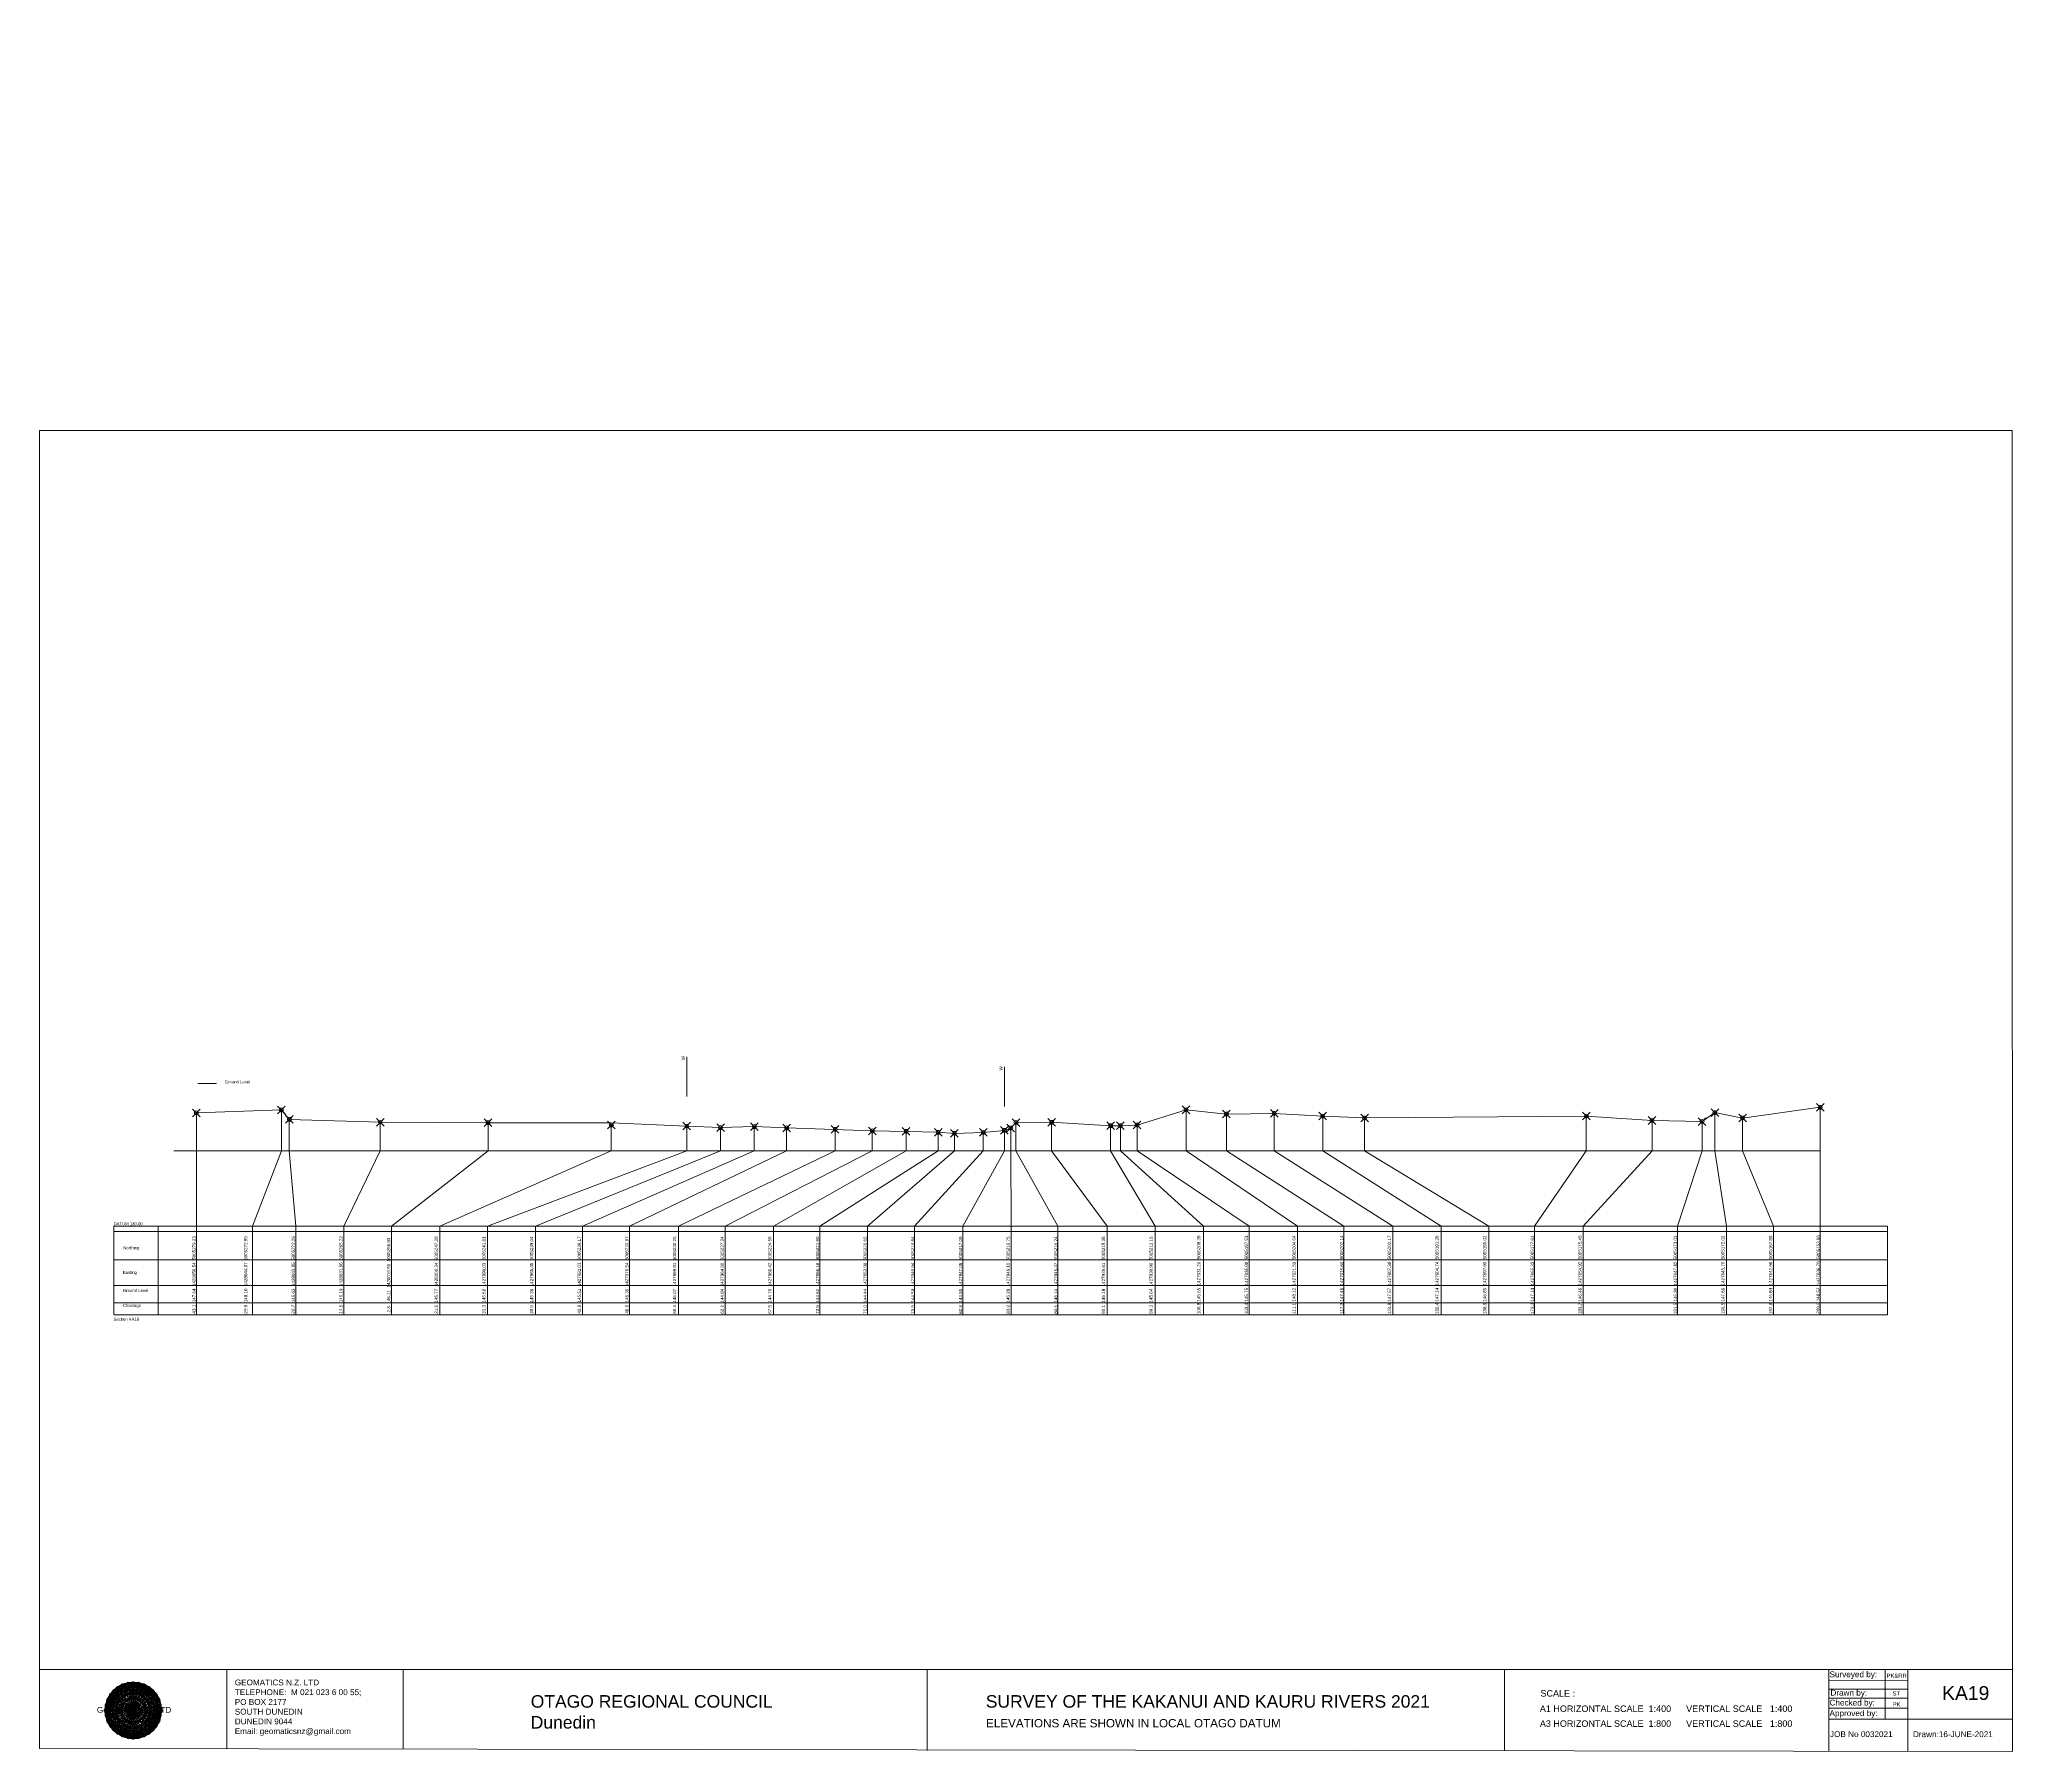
# Model space of a CAD drawing. Header units: millimetres. Extents: x -4102225 to 9709717, y -15023097 to 2258209.
# Drawn here: x -3620574 to -3313167, y 48142 to 314873 of the extents above; entities that cross this region are included whole.
import ezdxf

# ---------------------------------------------------------------- set-up
doc = ezdxf.new("R2010")
doc.units = ezdxf.units.MM
doc.header["$PDMODE"] = 35
doc.header["$PDSIZE"] = 600
doc.layers.get('0').update_dxf_attribs({"lineweight": 0})
doc.layers.add('geo', color=7, linetype='Continuous', lineweight=0)
doc.styles.get("Standard").update_dxf_attribs({"font": 'arial.ttf'})

# ---------------------------------------------------------------- blocks, each defined once
blk = doc.blocks.new('Geomatics_Circle_SPT')
at = {"layer": 'geo', "color": 2, "linetype": 'Continuous', "lineweight": 0}
for p, q in [((0, 25.2), (-25.2, 0)), ((-24.7, 4.9), (-4.9, 24.7)), ((-24.7, -4.9), (4.9, 24.7)), ((-9.7, 23.3), (-23.3, 9.6)), ((9.7, 23.3), (-23.3, -9.7)), ((-21, 14), (-14, 21)), ((-21, -14), (14, 21)), ((0, 0), (-17.8, 17.8)), ((-14, 21), (21, -14)), ((23.3, -9.7), (-9.7, 23.3)), ((-4.9, 24.7), (24.7, -4.9)), ((25.2, 0), (0, 25.2)), ((0, 0), (17.8, 17.8)), ((4.9, 24.7), (24.7, 4.9)), ((23.3, 9.7), (9.7, 23.3)), ((14, 21), (21, 14)), ((17.8, 18.1), (17.8, 18.1)), ((4.9, -24.7), (-24.7, 4.9)), ((-24.7, 0), (0, -24.7)), ((-23.3, 9.7), (9.7, -23.3)), ((14, -21), (-21, 14)), ((0, 0), (-17.8, -17.8)), ((21, 14), (-14, -21)), ((-9.7, -23.3), (23.3, 9.7)), ((24.7, 4.9), (-4.9, -24.7)), ((0, 0), (17.8, -17.8)), ((0, -24.8), (25.2, 0)), ((-4.9, -24.7), (-24.7, -4.9)), ((-23.3, -9.7), (-9.7, -23.3)), ((-14, -21), (-21, -14)), ((24.7, -4.9), (4.9, -24.7)), ((9.7, -23.3), (23.3, -9.7)), ((21, -14), (14, -21)), ((-17.8, -17.8), (-17.8, -17.8)), ((4.9, -24.7), (4.9, -24.7)), ((18.1, -17.8), (18.1, -17.8))]:
    blk.add_line(p, q, dxfattribs=at)
at = {"layer": 'geo', "color": 1, "linetype": 'Continuous', "lineweight": 0}
for p, q in [((-25.2, 0), (9.7, 23.3)), ((-25.2, 0), (-9.6, 23.3)), ((-4.9, 24.8), (-24.7, -4.9)), ((4.9, 24.7), (-24.7, 4.9)), ((14, 21), (-24.7, -4.9)), ((-14, 21), (-24.7, 4.9)), ((-23.3, 9.7), (0, 25.2)), ((-23.3, -9.6), (0, 25.2)), ((-23.3, -9.6), (17.8, 17.8)), ((-23.3, 9.7), (-17.8, 17.9)), ((-23.3, -9.6), (-17.8, 17.9)), ((-23.3, 9.7), (17.8, 17.8)), ((4.9, 24.8), (-21, -14)), ((-4.9, 24.7), (-21, 14)), ((14, 21), (-21, 14)), ((-14, 21), (-21, -14)), ((-17.9, 17.6), (-17.9, 17.6)), ((-17.8, 17.8), (9.7, 23.3)), ((-17.8, 17.8), (-9.6, 23.3)), ((-17.8, -17.8), (9.7, 23.3)), ((-17.8, -17.8), (-9.7, 23.3)), ((-9.7, -23.3), (-17.8, 17.8)), ((-17.8, 17.8), (9.7, -23.3)), ((-17.8, 17.8), (23.3, -9.6)), ((-17.8, 17.8), (23.3, 9.7)), ((4.9, 24.7), (-14, 21)), ((-4.9, 24.7), (-14, -20.9)), ((0, 0), (-14, 21)), ((-14, 21), (-4.9, -24.7)), ((-14, 21), (-14, 21)), ((24.7, -4.9), (-14, 21)), ((21, 14), (-14, 21)), ((-9.8, 23.1), (-9.8, 23.1)), ((-9.7, 23.3), (0, 25.2)), ((-9.7, 23.3), (0, -25.2)), ((-9.7, -23.3), (0, 25.2)), ((-9.6, 23.3), (17.8, -17.8)), ((-9.6, 23.3), (25.2, 0)), ((-9.6, 23.3), (17.8, 17.8)), ((-9.6, -23.3), (17.8, 17.9)), ((0, 0), (-4.9, 24.7)), ((-4.9, 24.7), (-4.9, 24.7)), ((21, -14), (-4.9, 24.7)), ((24.8, 4.9), (-4.9, 24.7)), ((14, 21), (-4.9, 24.7)), ((-0.2, 25.1), (-0.2, 25.1)), ((0, 25.2), (9.7, -23.3)), ((0, 25.2), (23.3, -9.7)), ((0, 25.2), (23.3, 9.7)), ((0, 25.2), (9.7, 23.3)), ((0, 0), (4.9, 24.7)), ((0, -25.2), (9.7, 23.3)), ((0, 0), (14, 21)), ((21, 14), (4.9, 24.8)), ((14, -21), (4.9, 24.7)), ((24.7, -4.9), (4.9, 24.7)), ((4.9, 24.7), (4.9, 24.7)), ((4.9, -24.7), (14, 21)), ((9.4, 23.3), (9.4, 23.3)), ((9.7, 23.3), (17.8, -17.8)), ((9.7, 23.3), (25.2, 0)), ((9.7, 23.3), (17.8, 17.9)), ((17.8, 17.8), (9.7, -23.3)), ((21, -14), (14, 21)), ((24.7, 4.9), (14, 21)), ((14, 21), (14, 21)), ((17.6, 17.9), (17.6, 17.9)), ((17.8, 17.8), (23.3, -9.7)), ((17.8, 17.8), (23.3, 9.7)), ((-25.2, 0), (23.3, 9.7)), ((-25.2, 0), (-23.3, 9.7)), ((-23.3, -9.7), (-25.2, 0)), ((-9.6, -23.3), (-25.2, 0)), ((9.7, -23.3), (-25.2, 0)), ((21, 14), (-24.7, 4.9)), ((-21, 14), (-24.7, -4.9)), ((0, 0), (-24.7, 4.9)), ((-24.7, 4.9), (-21, -14)), ((-24.7, 4.9), (-4.9, -24.7)), ((-24.7, 4.9), (14, -21)), ((-24.7, 4.9), (-24.7, 4.9)), ((0, 0), (-24.7, -4.9)), ((-17.8, -17.8), (-23.3, 9.7)), ((0, -25.2), (-23.3, 9.7)), ((-23.3, 9.7), (17.8, -17.8)), ((-23.3, 9.7), (25.2, 0)), ((-23.3, 9.4), (-23.3, 9.4)), ((-23.3, -9.7), (25.2, 0)), ((0, 0), (-21, 14)), ((-21, 14), (-14, -21)), ((-21, 14), (4.9, -24.7)), ((-21, 14), (-21, 14)), ((24.7, 4.9), (-21, 14)), ((0, 0), (-21, -14)), ((-17.8, -17.8), (23.3, 9.7)), ((-14, -21), (24.7, 4.9)), ((0, 0), (-14, -21)), ((25.2, 0), (-9.6, -23.3)), ((-4.9, -24.7), (21, 14)), ((0, 0), (-4.9, -24.7)), ((0, 0), (21, 14)), ((23.3, 9.7), (0, -25.2)), ((0, 0), (24.8, 4.9)), ((0, 0), (4.9, -24.7)), ((0, 0), (14, -21)), ((0, 0), (21, -14)), ((0, 0), (24.8, -4.9)), ((4.9, -24.7), (24.7, 4.9)), ((25.2, 0), (9.7, -23.3)), ((14, -21), (21, 14)), ((23.3, 9.7), (17.8, -17.8)), ((24.7, -4.9), (21, 14)), ((21, 14), (21, 14)), ((21, -14), (24.7, 4.9)), ((23.1, 9.8), (23.1, 9.8)), ((23.3, 9.7), (25.2, 0)), ((25.2, 0), (23.3, -9.6)), ((24.7, 4.9), (24.7, 4.9)), ((25.1, 0.2), (25.1, 0.2)), ((-25.2, 0), (23.3, -9.7)), ((-25.1, -0.2), (-25.1, -0.2)), ((-24.7, -4.9), (-24.7, -4.9)), ((-24.7, -4.9), (-14, -21)), ((-24.7, -4.9), (4.9, -24.7)), ((-24.7, -4.9), (21, -14)), ((-17.8, -17.8), (-23.3, -9.7)), ((0, -25.2), (-23.3, -9.6)), ((17.8, -17.8), (-23.3, -9.6)), ((-23.1, -9.8), (-23.1, -9.8)), ((-21, -14), (24.7, -4.9)), ((-21, -14), (-21, -14)), ((-21, -14), (-4.9, -24.7)), ((-21, -14), (14, -21)), ((23.3, -9.7), (-17.8, -17.8)), ((-14, -21), (21, -14)), ((-4.9, -24.7), (24.7, -4.9)), ((23.3, -9.6), (0, -25.2)), ((4.9, -24.7), (21, -14)), ((14, -21), (24.7, -4.9)), ((23.3, -9.6), (17.8, -17.8)), ((21, -14), (21, -14)), ((23.3, -9.4), (23.3, -9.4)), ((24.7, -4.9), (24.7, -4.9)), ((-9.6, -23.3), (-17.8, -17.8)), ((9.7, -23.3), (-17.8, -17.8)), ((-17.6, -17.9), (-17.6, -17.9)), ((-14, -21), (-14, -21)), ((-14, -21), (4.9, -24.7)), ((17.8, -17.8), (-9.7, -23.3)), ((0, -25.2), (-9.7, -23.3)), ((-9.4, -23.3), (-9.4, -23.3)), ((-4.9, -24.7), (14, -21)), ((-4.9, -24.7), (-4.9, -24.7)), ((9.7, -23.3), (0, -25.2)), ((0.2, -25.1), (0.2, -25.1)), ((4.9, -24.7), (4.9, -24.7)), ((17.8, -17.8), (9.7, -23.3)), ((9.8, -23.1), (9.8, -23.1)), ((14, -21), (14, -21)), ((17.9, -17.6), (17.9, -17.6))]:
    blk.add_line(p, q, dxfattribs=at)
at = {"layer": 'geo', "color": 114, "linetype": 'Continuous', "lineweight": 0}
for p, q in [((17.9, 17.8), (-25.2, 0)), ((-24.7, 4.9), (14, 21)), ((9.7, 23.3), (-23.3, 9.7)), ((-20.9, 14), (4.9, 24.7)), ((0, 25.2), (-17.8, 17.8)), ((-17.8, 17.8), (0, -25.2)), ((-14, 21), (-4.9, 24.7)), ((4.9, -24.7), (-14, 21)), ((0, 0), (-9.7, 23.3)), ((-4.9, 24.7), (14, -21)), ((17.8, -17.8), (0, 25.2)), ((0, 0), (9.7, 23.3)), ((4.9, 24.7), (21, -14)), ((23.3, -9.7), (9.7, 23.3)), ((14, 21), (24.7, -4.9)), ((25.2, 0), (17.8, 17.8)), ((-24.7, -4.9), (21, 14)), ((-14, -21), (-24.7, 4.9)), ((0, 0), (-23.3, 9.7)), ((-23.3, 9.7), (-9.7, -23.3)), ((0, 0), (-23.3, -9.7)), ((-4.9, -24.7), (-21, 14)), ((24.8, 4.9), (-20.9, -14)), ((0, 0), (-9.7, -23.3)), ((0, 0), (23.3, 9.7)), ((0, 0), (9.7, -23.3)), ((0, 0), (23.3, -9.7)), ((21, 14), (24.7, 4.9)), ((-25.2, 0), (-17.8, -17.8)), ((-21, -14), (-24.7, -4.9)), ((-17.8, -17.8), (25.2, 0)), ((24.8, -4.9), (-14, -21)), ((-9.6, -23.3), (23.3, -9.7)), ((21, -14), (-4.9, -24.8)), ((0, -25.2), (17.9, -17.8)), ((14, -21), (4.9, -24.8))]:
    blk.add_line(p, q, dxfattribs=at)
at = {"layer": 'geo', "color": 250, "linetype": 'Continuous', "lineweight": 0}
for p, q in [((-17.8, 17.8), (17.8, 17.8)), ((-17.8, -17.8), (-17.8, 17.8)), ((-14, 21), (-14, 21)), ((14, 21), (-14, 21)), ((-14, 20.9), (-14, -21)), ((-9.7, 23.3), (9.7, 23.3)), ((-9.7, -23.3), (-9.7, 23.3)), ((-4.9, 24.7), (4.9, 24.7)), ((-4.9, 24.7), (-4.9, -24.7)), ((0, 0), (0, 25.2)), ((4.9, 24.7), (4.9, -24.7)), ((9.7, -23.3), (9.7, 23.3)), ((14, 21), (14, -21)), ((17.8, -17.8), (17.8, 17.8)), ((0, 0), (-25.2, 0)), ((24.7, 4.9), (-24.7, 4.9)), ((-24.7, 4.9), (-24.7, -4.9)), ((-23.3, 9.7), (23.3, 9.7)), ((-23.3, 9.7), (-23.3, 9.7)), ((-23.3, -9.7), (-23.3, 9.7)), ((21, 14), (-21, 14)), ((-21, 14), (-21, -14)), ((0, 0), (0, -25.2)), ((0, 0), (25.2, 0)), ((21, 14), (21, 14)), ((21, -14), (21, 14)), ((23.3, 9.7), (23.3, -9.7)), ((24.7, 4.9), (24.7, 4.9)), ((24.7, -4.9), (24.7, 4.9)), ((-24.7, -4.9), (24.7, -4.9)), ((23.3, -9.7), (-23.3, -9.7)), ((-21, -14), (21, -14)), ((17.8, -17.8), (-17.8, -17.8)), ((-14, -21), (14, -21)), ((9.7, -23.3), (-9.7, -23.3)), ((-4.9, -24.7), (4.9, -24.7))]:
    blk.add_line(p, q, dxfattribs=at)
blk = doc.blocks.new('GeomaticsNZ TITLE BLOCK')
at = {"color": 7, "linetype": 'Continuous', "lineweight": 0}
for p, q in [((0, 94.9), (0, 1579.2)), ((0, 1579.2), (2363.4, 1579.2)), ((2363.4, 1579.2), (2364, 94.9)), ((2364, 94.9), (0, 94.9)), ((0, 94.9), (0, 0)), ((15.9, 94.9), (2364, 94.9)), ((224.3, 95.2), (224.3, -0.3)), ((2364, 94.9), (382.6, 94.9)), ((435.8, 95.2), (435.8, -0.7)), ((1063.4, 94.9), (1063.4, -2.4)), ((1755.4, 94.9), (1755.4, -2.6)), ((2143.9, 94.9), (2143.7, -3)), ((2211.5, 94.9), (2211.5, 36.1)), ((2238.6, 94.8), (2238.6, -3.2)), ((2364, -3.5), (2364, 94.9)), ((2143.9, 81.9), (2238.6, 81.7)), ((2143.9, 71), (2238.6, 71)), ((2143.6, 60.4), (2238.6, 60.4)), ((2143.8, 48.6), (2238.6, 48.6)), ((2143.8, 35.4), (2364, 35.3)), ((0, 0), (2364, -3.5))]:
    blk.add_line(p, q, dxfattribs=at)
at = {"color": 7, "linetype": 'Continuous', "lineweight": 0, "xscale": 1.36, "yscale": 1.36, "zscale": 1.36}
blk.add_blockref('Geomatics_Circle_SPT', (112.4, 45.7), dxfattribs=at)
at = {"color": 7, "linetype": 'Continuous', "lineweight": 0}
for s, p in [('PK&RR', (2213.2, 84.8)), ('ST', (2220.3, 63.6)), ('PK', (2220.4, 50.6))]:
    blk.add_text(s, height=5, dxfattribs=at).set_placement(p)
at = {"color": 7, "linetype": 'Continuous', "lineweight": 0, "attachment_point": 1}
for s, width, heights, insert, char_height in [('{\\C256;GEOMATICS N.Z. LTD                   \\PTELEPHONE:  M 021 023 6 00 55;\\PPO BOX 2177\\PSOUTH DUNEDIN\\PDUNEDIN 9044\\PEmail: geomaticsnz@gmail.com}', 3535.727, [94.7], (234, 82.7), 7), ('{\\C256;Surveyed by:}', 3535.727, [0], (2144.7, 92.4), 7), ('{\\C256;Geomatics N.Z. LTD                   }', 125.079, [15.8], (68.8, 49.9), 7), ('{\\C256;OTAGO REGIONAL COUNCIL\\PDunedin}', 3535.727, [0], (588.6, 64), 15), ('{\\C256;SURVEY OF THE KAKANUI AND KAURU RIVERS 2021}', 3535.727, [0], (1133.8, 64), 15), ('{\\C256;Checked by:}', 3535.727, [0], (2144.7, 58.6), 7), ('{\\C256;Drawn by:}', 3535.727, [0], (2145.8, 70.4), 7), ('{\\C256;ELEVATIONS ARE SHOWN IN LOCAL OTAGO DATUM}', 3535.727, [0], (1134.1, 35.4), 10), ('{\\C256;Approved by:}', 3535.727, [0], (2144.7, 45.9), 7), ('{\\C256;JOB No 0032021}', 3535.727, [0], (2145.3, 20.8), 7), ('{\\C256;Drawn:16-JUNE-2021}', 3535.727, [0], (2244.7, 20.7), 7)]:
    blk.add_mtext_dynamic_manual_height_columns(s, width=width, gutter_width=159, heights=heights, dxfattribs=dict(at, insert=insert, char_height=char_height))

msp = doc.modelspace()

# ---------------------------------------------------------------- linework, layer by layer
at = {"color": 7, "lineweight": 0}
for p, q in [((-3519731.299, 150199.067), (-3519731.299, 156377.971)), ((-3470239.141, 148616.407), (-3470239.141, 154795.311))]:
    msp.add_line(p, q, dxfattribs=at)
at = {"color": 1, "lineweight": 0}
msp.add_line((-3595895.767, 152223.295), (-3592989.036, 152223.295), dxfattribs=at)
at = {"lineweight": 0}
for p, q in [((-3596128.308, 147641), (-3596128.308, 116175.74)), ((-3582879.754, 148101), (-3582879.754, 141702.932)), ((-3441933.93, 148117), (-3441933.93, 141702.932)), ((-3428198.906, 147567), (-3428198.906, 141702.932)), ((-3359546.338, 147675), (-3359546.338, 141702.932)), ((-3343130.329, 148515), (-3343130.329, 116175.74)), ((-3581651.615, 146631), (-3581651.615, 141702.932)), ((-3567488.084, 146190), (-3567488.084, 141702.932)), ((-3550689.47, 146110), (-3550689.47, 141702.932)), ((-3531480.631, 145769), (-3531480.631, 141702.932)), ((-3519715.935, 145579), (-3519715.935, 141702.932)), ((-3519715.935, 145579), (-3519715.935, 141702.932)), ((-3514464.192, 145349), (-3514464.192, 141702.932)), ((-3509202.661, 145509), (-3509202.661, 141702.932)), ((-3504163.326, 145299), (-3504163.326, 141702.932)), ((-3496610.464, 145068), (-3496610.464, 141702.932)), ((-3490816.978, 144838), (-3490816.978, 141702.932)), ((-3485548.258, 144758), (-3485548.258, 141702.932)), ((-3480546.867, 144618), (-3480546.867, 141702.932)), ((-3473523.849, 144588), (-3473523.849, 141702.932)), ((-3470233.568, 144908), (-3470233.568, 141702.932)), ((-3469239.569, 145278), (-3469239.569, 141702.932)), ((-3468439.939, 146138), (-3468439.939, 141702.932)), ((-3462880.758, 146178), (-3462880.758, 141702.932)), ((-3452154.615, 145647), (-3452154.615, 141702.932)), ((-3449560.178, 145748), (-3449560.178, 141702.932)), ((-3435653.534, 147457), (-3435653.534, 141702.932)), ((-3420646.444, 147137), (-3420646.444, 141702.932)), ((-3414125.287, 146846), (-3414125.287, 141702.932)), ((-3379584.15, 147135), (-3379584.15, 141702.932)), ((-3369327.061, 146455), (-3369327.061, 141702.932)), ((-3361535.988, 146295), (-3361535.988, 141702.932)), ((-3355235.7, 146835), (-3355235.7, 141702.932)), ((-3599645.493, 141702.932), (-3343130.329, 141702.932)), ((-3582879.754, 141702.932), (-3587388.029, 130000)), ((-3581651.615, 141702.932), (-3580624.134, 130000)), ((-3567488.084, 141702.932), (-3573130.145, 130000)), ((-3550689.47, 141702.932), (-3565710.722, 130000)), ((-3531480.631, 141702.932), (-3558179.445, 130000)), ((-3519715.935, 141702.932), (-3550744.006, 130000)), ((-3514464.192, 141702.932), (-3543267.675, 130000)), ((-3509202.661, 141702.932), (-3535974.817, 130000)), ((-3504163.326, 141702.932), (-3528626.903, 130000)), ((-3496610.464, 141702.932), (-3521026.648, 130000)), ((-3490816.978, 141702.932), (-3513731.215, 130000)), ((-3485548.258, 141702.932), (-3506203.693, 130000)), ((-3480546.867, 141702.932), (-3498973.384, 130000)), ((-3478016.587, 141702.932), (-3491568.708, 130000)), ((-3473523.849, 141702.932), (-3484250.145, 130000)), ((-3478016.587, 144438), (-3478016.587, 141702.932)), ((-3470233.568, 141702.932), (-3476698.322, 130000)), ((-3469239.569, 141702.932), (-3469170.879, 130000)), ((-3468439.939, 141702.932), (-3461888.093, 130000)), ((-3462880.758, 141702.932), (-3454216.492, 130000)), ((-3453690.019, 141702.932), (-3446729.496, 130000)), ((-3452154.615, 141702.932), (-3439192.916, 130000)), ((-3449560.178, 141702.932), (-3432092.394, 130000)), ((-3441933.93, 141702.932), (-3424585.884, 130000)), ((-3435653.534, 141702.932), (-3417338.416, 130000)), ((-3428198.906, 141702.932), (-3409693.354, 130000)), ((-3420646.444, 141702.932), (-3402199.67, 130000)), ((-3414125.287, 141702.932), (-3394735.122, 130000)), ((-3379584.15, 141702.932), (-3387621.259, 130000)), ((-3369327.061, 141702.932), (-3380056.52, 130000)), ((-3361535.988, 141702.932), (-3365346.048, 130000)), ((-3359546.338, 141702.932), (-3357714.7, 130000)), ((-3355235.7, 141702.932), (-3350409.69, 130000)), ((-3608968.569, 130000), (-3332670.45, 130000)), ((-3608968.569, 130000), (-3608968.569, 129453.037)), ((-3608968.569, 129453.037), (-3608968.569, 116302.518)), ((-3608968.569, 129153.568), (-3332670.45, 129153.568)), ((-3602066.227, 130000), (-3602066.227, 116175.74)), ((-3587388.029, 116175.74), (-3587388.029, 130000)), ((-3580624.134, 116175.74), (-3580624.134, 130000)), ((-3573130.145, 116175.74), (-3573130.145, 130000)), ((-3565710.722, 116175.74), (-3565710.722, 130000)), ((-3558179.445, 116175.74), (-3558179.445, 130000)), ((-3550744.006, 130000), (-3550744.006, 116175.74)), ((-3543267.675, 116175.74), (-3543267.675, 130000)), ((-3535974.817, 116175.74), (-3535974.817, 130000)), ((-3528626.903, 116175.74), (-3528626.903, 130000)), ((-3521026.648, 116175.74), (-3521026.648, 130000)), ((-3513731.215, 116175.74), (-3513731.215, 130000)), ((-3506203.693, 116175.74), (-3506203.693, 130000)), ((-3498973.384, 116175.74), (-3498973.384, 130000)), ((-3491568.708, 116175.74), (-3491568.708, 130000)), ((-3484250.145, 116175.74), (-3484250.145, 130000)), ((-3476698.322, 116175.74), (-3476698.322, 130000)), ((-3469170.879, 116175.74), (-3469170.879, 130000)), ((-3461888.093, 116175.74), (-3461888.093, 130000)), ((-3454216.492, 116175.74), (-3454216.492, 130000)), ((-3446729.496, 116175.74), (-3446729.496, 130000)), ((-3439192.916, 116175.74), (-3439192.916, 130000)), ((-3432092.394, 116175.74), (-3432092.394, 130000)), ((-3424585.884, 116175.74), (-3424585.884, 130000)), ((-3417338.416, 116175.74), (-3417338.416, 130000)), ((-3409693.354, 116175.74), (-3409693.354, 130000)), ((-3402199.67, 116175.74), (-3402199.67, 130000)), ((-3394735.122, 116175.74), (-3394735.122, 130000)), ((-3387621.259, 116175.74), (-3387621.259, 130000)), ((-3380056.52, 116175.74), (-3380056.52, 130000)), ((-3365346.048, 116175.74), (-3365346.048, 130000)), ((-3357714.7, 116175.74), (-3357714.7, 130000)), ((-3350409.69, 116175.74), (-3350409.69, 130000)), ((-3332670.45, 130000), (-3332670.45, 116175.74)), ((-3608968.569, 124744.378), (-3332670.45, 124744.378)), ((-3608968.569, 120724.778), (-3332670.45, 120724.778)), ((-3608968.569, 118054.475), (-3332670.45, 118054.475)), ((-3608968.569, 116175.74), (-3332670.45, 116175.74))]:
    msp.add_line(p, q, dxfattribs=at)
msp.add_line((-3453690.019, 141702.932), (-3453690.019, 145637))
at = {"color": 1}
msp.add_lwpolyline([(-3596128.308, 147641), (-3582879.754, 148101), (-3581651.615, 146631), (-3567488.084, 146190), (-3550689.47, 146110), (-3531480.631, 146110), (-3519715.935, 145579), (-3514464.192, 145349), (-3509202.661, 145509), (-3504163.326, 145299), (-3490816.978, 144838), (-3485548.258, 144758), (-3480546.867, 144618), (-3478016.587, 144438), (-3473523.849, 144588), (-3470233.568, 144908), (-3469239.569, 145278), (-3468439.939, 146138), (-3462880.758, 146178), (-3453690.019, 145637), (-3452154.615, 145647), (-3449560.178, 145748), (-3441933.93, 148117), (-3435653.534, 147457), (-3428198.906, 147567), (-3420646.444, 147137), (-3414125.287, 146846), (-3379584.15, 147135), (-3369327.061, 146455), (-3361535.988, 146295), (-3359546.338, 147675), (-3355235.7, 146835), (-3343130.329, 148515)], dxfattribs=at)
at = {"lineweight": 0}
for p in [(-3596128.308, 147641), (-3582879.754, 148101), (-3441933.93, 148117), (-3435653.534, 147457), (-3428198.906, 147567), (-3420646.444, 147137), (-3379584.15, 147135), (-3359546.338, 147675), (-3343130.329, 148515), (-3581651.615, 146631), (-3567488.084, 146190), (-3550689.47, 146110), (-3531480.631, 145769), (-3519715.935, 145579), (-3514464.192, 145349), (-3509202.661, 145509), (-3504163.326, 145299), (-3496610.464, 145068), (-3490816.978, 144838), (-3485548.258, 144758), (-3480546.867, 144618), (-3478016.587, 144438), (-3473523.849, 144588), (-3470233.568, 144908), (-3469239.569, 145278), (-3468439.939, 146138), (-3462880.758, 146178), (-3453690.019, 145637), (-3452154.615, 145647), (-3449560.178, 145748), (-3414125.287, 146846), (-3369327.061, 146455), (-3361535.988, 146295), (-3355235.7, 146835)]:
    msp.add_point(p, dxfattribs=at)

# ---------------------------------------------------------------- block references
at = {"lineweight": 0, "xscale": 130.037656131007, "yscale": 130.037656131007, "zscale": 130.037656131007}
msp.add_blockref('GeomaticsNZ TITLE BLOCK', (-3620573.843, 48602.591), dxfattribs=at)

# ---------------------------------------------------------------- texts
at = {"color": 7, "lineweight": 0, "transparency": 33554687}
msp.add_text('Ground Level', height=473.07414, dxfattribs=at).set_placement((-3591703.435, 152223.295))
at = {"lineweight": 0}
for s, height, p in [('DATUM 130.00', 473.07414, (-3609035.505, 130135.982)), ('Northing', 473.0741, (-3607524.502, 126387.343)), ('Easting', 473.0741, (-3607593.385, 122527.941)), ('Ground Level', 473.07414, (-3607576.282, 119738.63)), ('Chainage', 473.0741, (-3607574.023, 117414.494)), ('Section KA19', 473.07414, (-3609035.516, 115257.825))]:
    msp.add_text(s, height=height, dxfattribs=at).set_placement(p)
for s, p in [('-43.1  147.64  1428056.54  5005279.23', (-3596230.816, 116153.571)), ('-29.9  148.10  1428044.87  5005272.95', (-3588201.379, 116153.571)), ('-28.7  146.63  1428043.85  5005272.26', (-3580776.837, 116153.571)), ('-14.5  146.19  1428031.56  5005265.22', (-3573351.955, 116153.571)), ('  2.3  146.11  1428016.95  5005256.93', (-3565927.072, 116155.276)), (' 21.5  145.77  1428000.34  5005247.28', (-3558502.19, 116155.276)), (' 33.3  145.58  1427990.03  5005241.61', (-3551077.307, 116146.409)), (' 38.5  145.35  1427985.45  5005239.04', (-3543652.425, 116146.409)), (' 43.8  145.51  1427981.03  5005236.17', (-3536227.542, 116166.872)), (' 48.8  145.30  1427976.54  5005233.87', (-3528802.66, 116166.872)), (' 56.4  145.07  1427969.91  5005230.25', (-3521377.777, 116146.75)), (' 62.2  144.84  1427964.90  5005227.34', (-3513952.894, 116149.478)), (' 67.5  144.76  1427960.42  5005224.56', (-3506528.012, 116149.478)), (' 72.5  144.62  1427956.18  5005221.90', (-3499103.47, 116142.657)), (' 75.0  144.44  1427953.98  5005220.65', (-3491678.929, 116142.657)), (' 79.5  144.59  1427949.84  5005218.84', (-3484254.046, 116142.657)), (' 82.8  144.91  1427947.05  5005217.09', (-3476829.505, 116147.432)), (' 83.8  145.28  1427946.10  5005216.75', (-3469404.963, 116147.432)), (' 84.6  146.14  1427945.47  5005216.24', (-3461980.081, 116147.432)), (' 90.1  146.18  1427939.61  5005215.35', (-3454555.539, 116146.75)), (' 99.3  145.64  1427930.90  5005212.16', (-3447130.657, 116146.75)), (' 100.8 145.65  1427931.20  5005208.39', (-3439705.774, 116099.683)), (' 103.4 145.75  1427935.08  5005197.53', (-3432280.892, 116099.683)), (' 111.1 148.12  1427921.59  5005204.64', (-3424856.009, 116099.683)), (' 117.3 147.46  1427915.80  5005202.14', (-3417431.468, 116099.683)), (' 124.8 147.57  1427907.38  5005202.17', (-3410006.585, 116099.683)), (' 132.4 147.14  1427904.74  5005191.20', (-3402581.703, 116099.683)), (' 138.9 146.85  1427897.90  5005190.02', (-3395156.82, 116099.683)), (' 173.4 147.14  1427865.33  5005177.63', (-3387731.938, 116099.683)), (' 183.7 146.46  1427854.92  5005175.45', (-3380307.055, 116099.683)), (' 191.5 146.30  1427847.42  5005173.03', (-3365457.29, 116099.683)), (' 193.5 147.68  1427845.70  5005172.02', (-3358032.408, 116099.683)), (' 197.8 146.84  1427842.96  5005167.88', (-3350607.525, 116099.683)), (' 209.9 148.52  1427836.79  5005153.86', (-3343182.983, 116155.276))]:
    msp.add_text(s, height=500, rotation=90, dxfattribs=at).set_placement(p)
at = {"color": 7, "lineweight": 0}
for s, height, p in [('A1 HORIZONTAL SCALE  1:400      VERTICAL SCALE   1:400 ', 1005.54278, (-3386811.288, 54313.088)), ('SCALE :  ', 1005.5428, (-3386711.206, 56707.192)), ('KA19', 2154.7345, (-3324142.238, 56181.366)), ('A3 HORIZONTAL SCALE  1:800      VERTICAL SCALE   1:800', 1005.54278, (-3386811.288, 51989.309))]:
    msp.add_text(s, height=height, dxfattribs=at).set_placement(p)
at = {"color": 7, "lineweight": 0, "char_height": 500, "attachment_point": 1, "rotation": 90}
for insert in [(-3520519.085, 155836.135), (-3471026.927, 154253.475)]:
    msp.add_mtext_dynamic_manual_height_columns('W', width=4277.92851, gutter_width=12.5, heights=[0], dxfattribs=dict(at, insert=insert))

doc.saveas('drawing.dxf')
